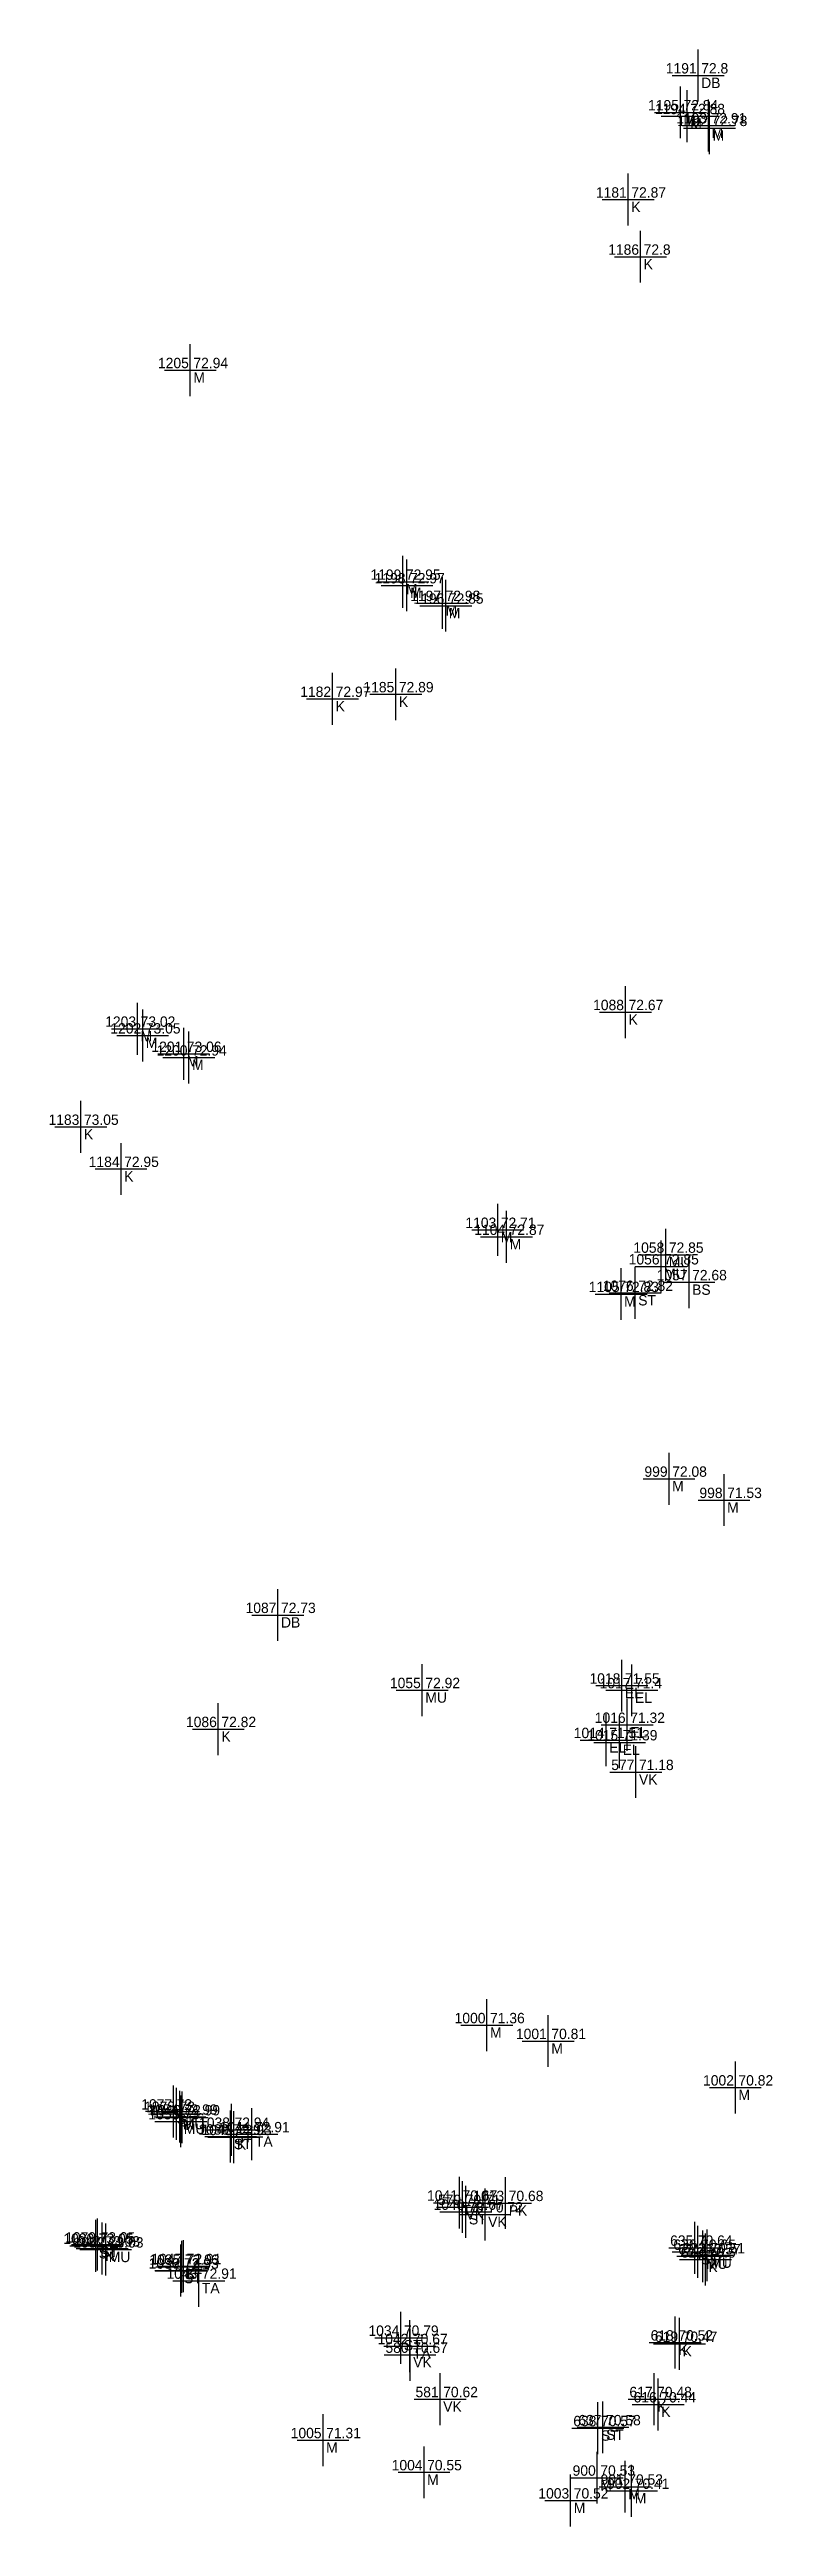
# Model space of a CAD drawing. Header units: metres. Extents: x 152719 to 152886, y 6408449 to 6408667.
# Drawn here: x 152736.53 to 152750.47, y 6408528.51 to 6408576.26 of the extents above; entities that cross this region are included whole.
import ezdxf
from ezdxf.enums import TextEntityAlignment as Align

# ---------------------------------------------------------------- set-up
doc = ezdxf.new("R2010")
doc.units = ezdxf.units.M
doc.header["$PDMODE"] = 2
doc.header["$PDSIZE"] = 0.5
for name, color, linetype in [('BS', 7, 'Continuous'), ('DB', 7, 'Continuous'), ('EL', 7, 'Continuous'), ('K', 7, 'Continuous'), ('M', 7, 'Continuous'), ('MU', 7, 'Continuous'), ('PK', 7, 'Continuous'), ('pntdesc', 1, 'Continuous'), ('pntelev', 2, 'Continuous'), ('pntno', 3, 'Continuous'), ('ST', 7, 'Continuous'), ('TA', 7, 'Continuous'), ('VK', 7, 'Continuous')]:
    doc.layers.add(name, color=color, linetype=linetype)

# ---------------------------------------------------------------- blocks, each defined once
blk = doc.blocks.new('meas')
at = {"color": 0}
blk.add_point((0, 0), dxfattribs=at)
at = {"layer": 'pntdesc'}
blk.add_attdef('PNTDESC', text='', height=1, dxfattribs=at).set_placement((0.3, -0.21), align=Align.TOP_LEFT)
at = {"layer": 'pntelev'}
blk.add_attdef('PNTELEV', (0.3, 0.19), '', height=1, dxfattribs=at)
at = {"layer": 'pntno'}
blk.add_attdef('PNTNO', text='', height=1, dxfattribs=at).set_placement((-0.14, 0.19), align=Align.RIGHT)

msp = doc.modelspace()

# ---------------------------------------------------------------- block references
at = {"layer": 'BS', "xscale": 0.2, "yscale": 0.2, "zscale": 0.2}
msp.add_blockref('meas', (152748.857, 6408552.492, 72.68), dxfattribs=at).add_auto_attribs({'PNTNO': '1057', 'PNTELEV': '72.68', 'PNTDESC': 'BS'})
at = {"layer": 'DB', "xscale": 0.2, "yscale": 0.2, "zscale": 0.2}
for p, values in [((152749.032, 6408575.757, 72.803), {'PNTNO': '1191', 'PNTELEV': '72.8', 'PNTDESC': 'DB'}), ((152740.931, 6408546.077, 72.729), {'PNTNO': '1087', 'PNTELEV': '72.73', 'PNTDESC': 'DB'})]:
    msp.add_blockref('meas', p, dxfattribs=at).add_auto_attribs(values)
at = {"layer": 'EL', "xscale": 0.2, "yscale": 0.2, "zscale": 0.2}
for p, values in [((152747.562, 6408544.716, 71.549), {'PNTNO': '1018', 'PNTELEV': '71.55', 'PNTDESC': 'EL'}), ((152747.756, 6408544.626, 71.4), {'PNTNO': '1017', 'PNTELEV': '71.4', 'PNTDESC': 'EL'}), ((152747.258, 6408543.666, 71.512), {'PNTNO': '1014', 'PNTELEV': '71.51', 'PNTDESC': 'EL'}), ((152747.519, 6408543.622, 71.393), {'PNTNO': '1015', 'PNTELEV': '71.39', 'PNTDESC': 'EL'}), ((152747.663, 6408543.959, 71.322), {'PNTNO': '1016', 'PNTELEV': '71.32', 'PNTDESC': 'EL'})]:
    msp.add_blockref('meas', p, dxfattribs=at).add_auto_attribs(values)
at = {"layer": 'K', "xscale": 0.2, "yscale": 0.2, "zscale": 0.2}
for p, values in [((152747.685, 6408573.364, 72.87), {'PNTNO': '1181', 'PNTELEV': '72.87', 'PNTDESC': 'K'}), ((152747.922, 6408572.263, 72.797), {'PNTNO': '1186', 'PNTELEV': '72.8', 'PNTDESC': 'K'}), ((152741.985, 6408563.738, 72.97), {'PNTNO': '1182', 'PNTELEV': '72.97', 'PNTDESC': 'K'}), ((152743.203, 6408563.827, 72.89), {'PNTNO': '1185', 'PNTELEV': '72.89', 'PNTDESC': 'K'}), ((152747.631, 6408557.7, 72.672), {'PNTNO': '1088', 'PNTELEV': '72.67', 'PNTDESC': 'K'}), ((152737.132, 6408555.488, 73.045), {'PNTNO': '1183', 'PNTELEV': '73.05', 'PNTDESC': 'K'}), ((152737.907, 6408554.676, 72.951), {'PNTNO': '1184', 'PNTELEV': '72.95', 'PNTDESC': 'K'}), ((152739.782, 6408543.878, 72.821), {'PNTNO': '1086', 'PNTELEV': '72.82', 'PNTDESC': 'K'}), ((152739.087, 6408536.393, 72.994), {'PNTNO': '1046', 'PNTELEV': '72.99', 'PNTDESC': 'K'}), ((152740.081, 6408536.012, 72.93), {'PNTNO': '1045', 'PNTELEV': '72.93', 'PNTDESC': 'K'}), ((152737.544, 6408533.864, 73.025), {'PNTNO': '1048', 'PNTELEV': '73.03', 'PNTDESC': 'K'}), ((152749.174, 6408533.651, 70.503), {'PNTNO': '620', 'PNTELEV': '70.5', 'PNTDESC': 'K'}), ((152739.114, 6408533.524, 72.912), {'PNTNO': '1047', 'PNTELEV': '72.91', 'PNTDESC': 'K'}), ((152748.591, 6408532.052, 70.524), {'PNTNO': '618', 'PNTELEV': '70.52', 'PNTDESC': 'K'}), ((152748.674, 6408532.025, 70.465), {'PNTNO': '619', 'PNTELEV': '70.47', 'PNTDESC': 'K'}), ((152748.182, 6408530.96, 70.476), {'PNTNO': '617', 'PNTELEV': '70.48', 'PNTDESC': 'K'}), ((152748.263, 6408530.859, 70.436), {'PNTNO': '616', 'PNTELEV': '70.44', 'PNTDESC': 'K'})]:
    msp.add_blockref('meas', p, dxfattribs=at).add_auto_attribs(values)
at = {"layer": 'M', "xscale": 0.2, "yscale": 0.2, "zscale": 0.2}
for p, values in [((152748.691, 6408575.046, 72.845), {'PNTNO': '1195', 'PNTELEV': '72.84', 'PNTDESC': 'M'}), ((152748.821, 6408574.973, 72.88), {'PNTNO': '1194', 'PNTELEV': '72.88', 'PNTDESC': 'M'}), ((152749.232, 6408574.794, 72.906), {'PNTNO': '1193', 'PNTELEV': '72.91', 'PNTDESC': 'M'}), ((152749.253, 6408574.743, 72.785), {'PNTNO': '1192', 'PNTELEV': '72.78', 'PNTDESC': 'M'}), ((152739.242, 6408570.076, 72.943), {'PNTNO': '1205', 'PNTELEV': '72.94', 'PNTDESC': 'M'}), ((152743.339, 6408565.996, 72.948), {'PNTNO': '1199', 'PNTELEV': '72.95', 'PNTDESC': 'M'}), ((152743.419, 6408565.927, 72.97), {'PNTNO': '1198', 'PNTELEV': '72.97', 'PNTDESC': 'M'}), ((152744.104, 6408565.587, 72.981), {'PNTNO': '1197', 'PNTELEV': '72.98', 'PNTDESC': 'M'}), ((152744.167, 6408565.535, 72.847), {'PNTNO': '1196', 'PNTELEV': '72.85', 'PNTDESC': 'M'}), ((152738.225, 6408557.379, 73.018), {'PNTNO': '1203', 'PNTELEV': '73.02', 'PNTDESC': 'M'}), ((152738.325, 6408557.249, 73.046), {'PNTNO': '1202', 'PNTELEV': '73.05', 'PNTDESC': 'M'}), ((152739.115, 6408556.894, 73.064), {'PNTNO': '1201', 'PNTELEV': '73.06', 'PNTDESC': 'M'}), ((152739.216, 6408556.824, 72.944), {'PNTNO': '1200', 'PNTELEV': '72.94', 'PNTDESC': 'M'}), ((152745.169, 6408553.501, 72.713), {'PNTNO': '1103', 'PNTELEV': '72.71', 'PNTDESC': 'M'}), ((152745.34, 6408553.367, 72.868), {'PNTNO': '1104', 'PNTELEV': '72.87', 'PNTDESC': 'M'}), ((152747.547, 6408552.265, 72.83), {'PNTNO': '1105', 'PNTELEV': '72.83', 'PNTDESC': 'M'}), ((152748.472, 6408548.704, 72.078), {'PNTNO': '999', 'PNTELEV': '72.08', 'PNTDESC': 'M'}), ((152749.532, 6408548.294, 71.529), {'PNTNO': '998', 'PNTELEV': '71.53', 'PNTDESC': 'M'}), ((152744.961, 6408538.169, 71.36), {'PNTNO': '1000', 'PNTELEV': '71.36', 'PNTDESC': 'M'}), ((152746.143, 6408537.864, 70.811), {'PNTNO': '1001', 'PNTELEV': '70.81', 'PNTDESC': 'M'}), ((152749.75, 6408536.968, 70.822), {'PNTNO': '1002', 'PNTELEV': '70.82', 'PNTDESC': 'M'}), ((152741.801, 6408530.169, 71.312), {'PNTNO': '1005', 'PNTELEV': '71.31', 'PNTDESC': 'M'}), ((152743.748, 6408529.55, 70.552), {'PNTNO': '1004', 'PNTELEV': '70.55', 'PNTDESC': 'M'}), ((152747.087, 6408529.446, 70.526), {'PNTNO': '900', 'PNTELEV': '70.53', 'PNTDESC': 'M'}), ((152747.626, 6408529.273, 70.526), {'PNTNO': '901', 'PNTELEV': '70.53', 'PNTDESC': 'M'}), ((152746.575, 6408529.006, 70.517), {'PNTNO': '1003', 'PNTELEV': '70.52', 'PNTDESC': 'M'}), ((152747.751, 6408529.192, 70.409), {'PNTNO': '902', 'PNTELEV': '70.41', 'PNTDESC': 'M'})]:
    msp.add_blockref('meas', p, dxfattribs=at).add_auto_attribs(values)
at = {"layer": 'MU', "xscale": 0.2, "yscale": 0.2, "zscale": 0.2}
for p, values in [((152748.317, 6408552.797, 72.846), {'PNTNO': '1056', 'PNTELEV': '72.85', 'PNTDESC': 'MU'}), ((152748.408, 6408553.022, 72.846), {'PNTNO': '1058', 'PNTELEV': '72.85', 'PNTDESC': 'MU'}), ((152743.714, 6408544.629, 72.921), {'PNTNO': '1055', 'PNTELEV': '72.92', 'PNTDESC': 'MU'}), ((152739.039, 6408536.406, 72.987), {'PNTNO': '1054', 'PNTELEV': '72.99', 'PNTDESC': 'MU'}), ((152739.058, 6408536.316, 73.005), {'PNTNO': '1053', 'PNTELEV': '73', 'PNTDESC': 'MU'}), ((152737.611, 6408533.844, 73.029), {'PNTNO': '1052', 'PNTELEV': '73.03', 'PNTDESC': 'MU'}), ((152749.124, 6408533.714, 70.566), {'PNTNO': '621', 'PNTELEV': '70.57', 'PNTDESC': 'MU'}), ((152749.207, 6408533.734, 70.506), {'PNTNO': '622', 'PNTELEV': '70.51', 'PNTDESC': 'MU'})]:
    msp.add_blockref('meas', p, dxfattribs=at).add_auto_attribs(values)
at = {"layer": 'PK', "xscale": 0.2, "yscale": 0.2, "zscale": 0.2}
msp.add_blockref('meas', (152745.321, 6408534.741, 70.682), dxfattribs=at).add_auto_attribs({'PNTNO': '1013', 'PNTELEV': '70.68', 'PNTDESC': 'PK'})
at = {"layer": 'ST', "xscale": 0.2, "yscale": 0.2, "zscale": 0.2}
for p, values in [((152747.818, 6408552.287, 72.817), {'PNTNO': '1076', 'PNTELEV': '72.82', 'PNTDESC': 'ST'}), ((152738.92, 6408536.505, 72.999), {'PNTNO': '1077', 'PNTELEV': '73', 'PNTDESC': 'ST'}), ((152738.975, 6408536.46, 73), {'PNTNO': '1078', 'PNTELEV': '73', 'PNTDESC': 'ST'}), ((152740.02, 6408536.022, 72.917), {'PNTNO': '1039', 'PNTELEV': '72.92', 'PNTDESC': 'ST'}), ((152740.035, 6408536.152, 72.941), {'PNTNO': '1038', 'PNTELEV': '72.94', 'PNTDESC': 'ST'}), ((152744.555, 6408534.571, 70.667), {'PNTNO': '1040', 'PNTELEV': '70.67', 'PNTDESC': 'ST'}), ((152737.418, 6408533.916, 73.053), {'PNTNO': '1080', 'PNTELEV': '73.05', 'PNTDESC': 'ST'}), ((152737.452, 6408533.941, 73.047), {'PNTNO': '1079', 'PNTELEV': '73.05', 'PNTDESC': 'ST'}), ((152748.967, 6408533.879, 70.636), {'PNTNO': '635', 'PNTELEV': '70.64', 'PNTDESC': 'ST'}), ((152749.03, 6408533.8, 70.649), {'PNTNO': '636', 'PNTELEV': '70.65', 'PNTDESC': 'ST'}), ((152739.061, 6408533.44, 72.928), {'PNTNO': '1036', 'PNTELEV': '72.93', 'PNTDESC': 'ST'}), ((152739.063, 6408533.437, 72.932), {'PNTNO': '1037', 'PNTELEV': '72.93', 'PNTDESC': 'ST'}), ((152739.077, 6408533.512, 72.925), {'PNTNO': '1035', 'PNTELEV': '72.93', 'PNTDESC': 'ST'}), ((152743.3, 6408532.143, 70.794), {'PNTNO': '1034', 'PNTELEV': '70.79', 'PNTDESC': 'ST'}), ((152747.1, 6408530.401, 70.567), {'PNTNO': '638', 'PNTELEV': '70.57', 'PNTDESC': 'ST'}), ((152747.198, 6408530.418, 70.576), {'PNTNO': '637', 'PNTELEV': '70.58', 'PNTDESC': 'ST'})]:
    msp.add_blockref('meas', p, dxfattribs=at).add_auto_attribs(values)
at = {"layer": 'TA', "xscale": 0.2, "yscale": 0.2, "zscale": 0.2}
for p, values in [((152740.429, 6408536.067, 72.913), {'PNTNO': '1044', 'PNTELEV': '72.91', 'PNTDESC': 'TA'}), ((152744.43, 6408534.748, 70.674), {'PNTNO': '1041', 'PNTELEV': '70.67', 'PNTDESC': 'TA'}), ((152739.406, 6408533.243, 72.909), {'PNTNO': '1043', 'PNTELEV': '72.91', 'PNTDESC': 'TA'}), ((152743.475, 6408531.982, 70.674), {'PNTNO': '1042', 'PNTELEV': '70.67', 'PNTDESC': 'TA'})]:
    msp.add_blockref('meas', p, dxfattribs=at).add_auto_attribs(values)
at = {"layer": 'VK', "xscale": 0.2, "yscale": 0.2, "zscale": 0.2}
for p, values in [((152747.832, 6408543.05, 71.176), {'PNTNO': '577', 'PNTELEV': '71.18', 'PNTDESC': 'VK'}), ((152744.491, 6408534.664, 70.709), {'PNTNO': '579', 'PNTELEV': '70.71', 'PNTDESC': 'VK'}), ((152744.924, 6408534.522, 70.719), {'PNTNO': '578', 'PNTELEV': '70.72', 'PNTDESC': 'VK'}), ((152743.479, 6408531.815, 70.673), {'PNTNO': '580', 'PNTELEV': '70.67', 'PNTDESC': 'VK'}), ((152744.058, 6408530.96, 70.624), {'PNTNO': '581', 'PNTELEV': '70.62', 'PNTDESC': 'VK'})]:
    msp.add_blockref('meas', p, dxfattribs=at).add_auto_attribs(values)

doc.saveas('drawing.dxf')
